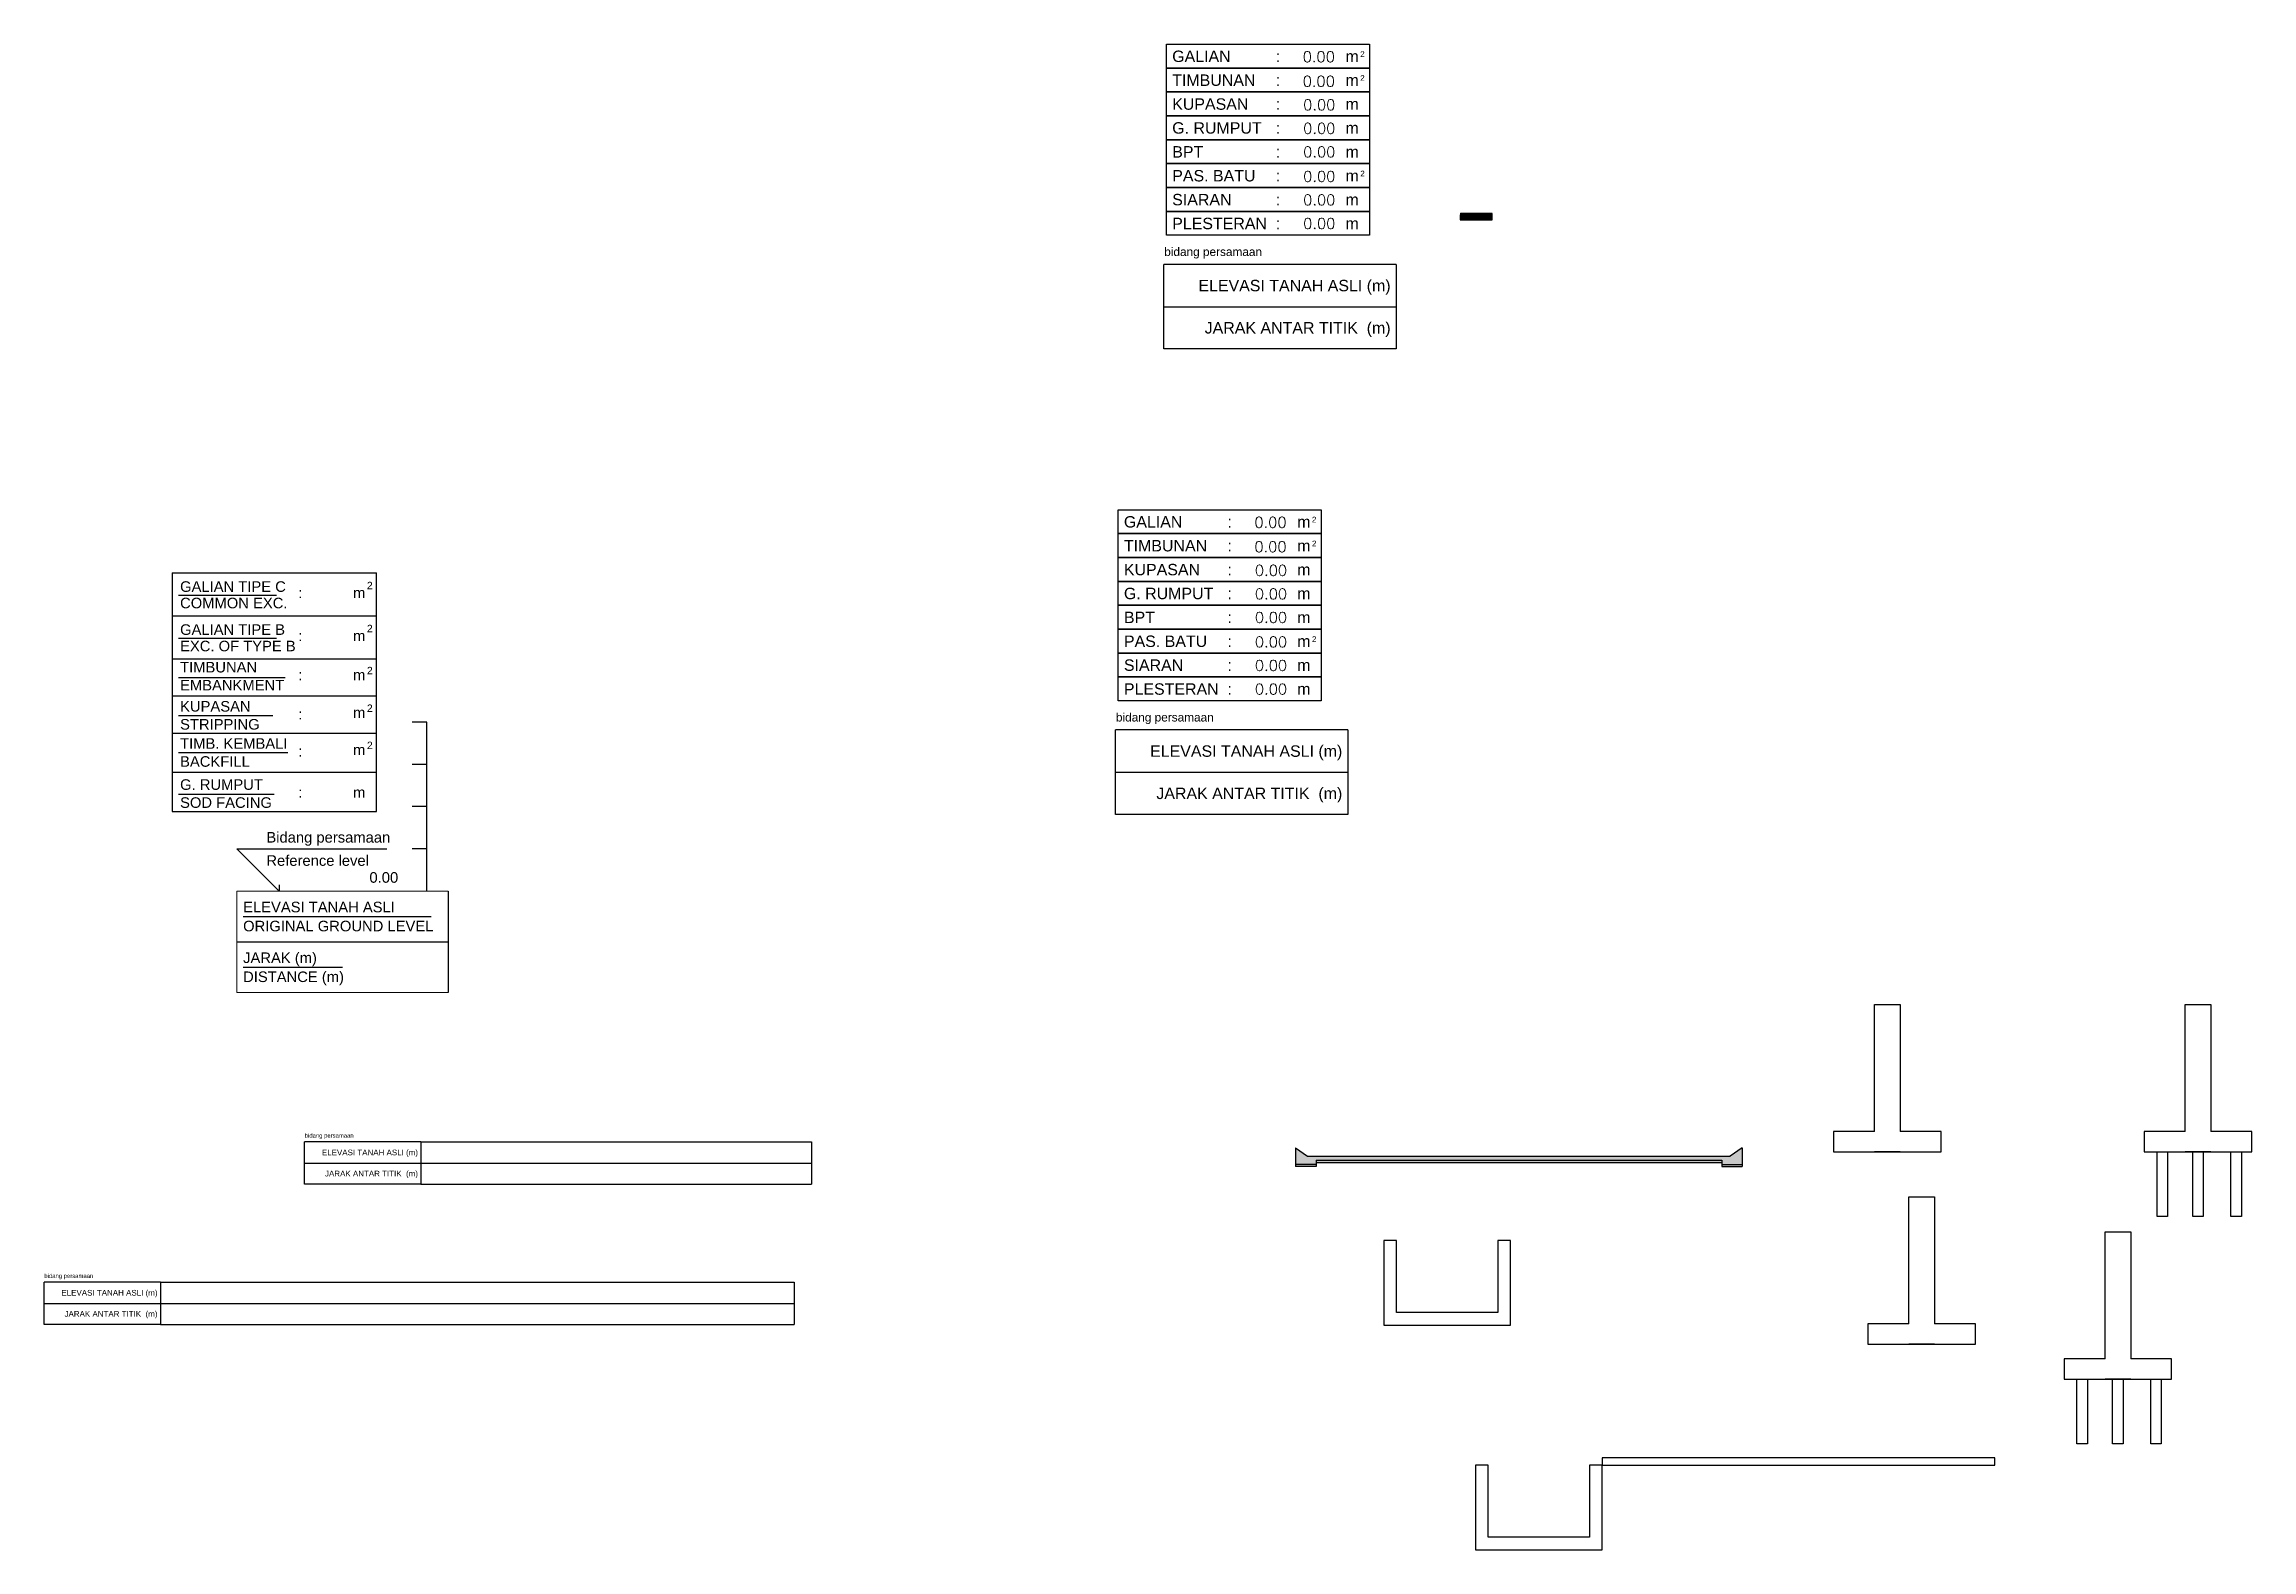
# Model space of a CAD drawing. Extents: x 12 to 335, y -4 to 63.
# Drawn here: x 12.4 to 64.6, y -4.3 to 31.3 of the extents above; entities that cross this region are included whole.
import ezdxf
from ezdxf.enums import TextEntityAlignment as Align

# ---------------------------------------------------------------- set-up
doc = ezdxf.new("R2010")
doc.units = 0
doc.header["$MEASUREMENT"] = 0
for name, pattern in [('CENTER2', [28.575, 19.05, -3.175, 3.175, -3.175]), ('DASHDOT2', [12.7, 6.35, -3.175, 0, -3.175]), ('DIVIDE2', [15.875, 6.35, -3.175, 0, -3.175, 0, -3.175]), ('PHANTOM2', [1.25, 0.625, -0.125, 0.125, -0.125, 0.125, -0.125])]:
    doc.linetypes.add(name, pattern=pattern)
doc.layers.add('arsir', color=1, linetype='Continuous', lineweight=9)
doc.layers.add('LINE50', color=4, linetype='Continuous', lineweight=20)
for name, color, linetype in [('desain', 7, 'Continuous'), ('GREEN', 3, 'Continuous'), ('LINE15', 40, 'Continuous'), ('sheetnumber', 7, 'Continuous'), ('VOL', 2, 'Continuous'), ('YELLOW', 2, 'Continuous')]:
    doc.layers.add(name, color=color, linetype=linetype)
doc.styles.add('ARIAL', font='arial.ttf', dxfattribs={"height": 2})
doc.styles.add('L100', font='simplex.shx', dxfattribs={"height": 0.254})
doc.styles.get("Standard").update_dxf_attribs({"font": 'arial.ttf'})
doc.linetypes.add('ZIGZAG', pattern='A,0.0001,-0.2,[131,ltypeshp.shx,S=0.2,R=0,X=-0.2,Y=0],-0.4,[131,ltypeshp.shx,S=0.2,R=180,X=0.2,Y=0],-0.2', length=0.8001)

# ---------------------------------------------------------------- blocks, each defined once
blk = doc.blocks.new('BlockCross')
at = {"layer": 'LINE15'}
for p, q in [((6.026, 2.4), (6.026, 6.4)), ((6.527, 2.4), (6.527, 0))]:
    blk.add_line(p, q, dxfattribs=at)
for points in [[(0.146, 9.405), (2.469, 9.405)], [(0.146, 8.386), (2.469, 8.386)], [(0.146, 7.458), (2.673, 7.458)], [(0.146, 6.557), (2.376, 6.557)], [(6.026, 6.4), (5.675, 6.4)], [(0.146, 5.678), (2.738, 5.678)], [(6.026, 5.4), (5.675, 5.4)], [(0.146, 4.694), (2.413, 4.694)], [(6.026, 4.4), (5.675, 4.4)], [(2.527, 2.55), (2.527, 2.4), (1.527, 3.4), (5.077, 3.4)], [(6.026, 3.4), (5.675, 3.4)], [(6.026, 3.4), (5.675, 3.4)], [(1.677, 1.8), (6.127, 1.8)], [(1.527, 1.2), (6.527, 1.2)], [(1.677, 0.6), (4.027, 0.6)]]:
    blk.add_lwpolyline(points, dxfattribs=at)
at = {"layer": 'LINE50'}
for points in [[(1.527, 2.4), (6.527, 2.4)], [(1.527, 0), (1.527, 2.4)], [(1.527, 0), (6.527, 0)]]:
    blk.add_lwpolyline(points, dxfattribs=at)
at = {"layer": 'VOL', "linetype": 'Continuous'}
for p, q in [((0, 9.937), (0, 4.289)), ((0, 9.937), (4.834, 9.937)), ((4.834, 4.289), (4.834, 9.937)), ((0, 8.918), (4.834, 8.918)), ((0, 7.9), (4.834, 7.9)), ((0, 7.02), (4.834, 7.02)), ((0, 6.141), (4.834, 6.141)), ((0, 5.215), (4.834, 5.215)), ((0, 5.215), (4.834, 5.215)), ((0, 4.289), (4.834, 4.289))]:
    blk.add_line(p, q, dxfattribs=at)
at = {"layer": 'GREEN', "style": 'ARIAL'}
for s, p in [('Bidang persamaan', (2.227, 3.55)), ('Reference level', (2.227, 3)), ('ELEVASI TANAH ASLI', (1.677, 1.9)), ('ORIGINAL GROUND LEVEL', (1.677, 1.45)), ('JARAK (m)', (1.677, 0.7)), ('DISTANCE (m)', (1.677, 0.25))]:
    blk.add_text(s, height=0.25, dxfattribs=at).set_placement(p)
at = {"layer": 'VOL', "linetype": 'Continuous', "style": 'ARIAL'}
for p in [(4.607, 9.546), (4.607, 8.528), (4.607, 7.533), (4.607, 6.643), (4.607, 5.763)]:
    blk.add_text('2', height=0.175, dxfattribs=at).set_placement(p)
at = {"layer": 'YELLOW', "style": 'ARIAL'}
for s, p in [('GALIAN TIPE C', (0.185, 9.483)), (':', (2.984, 9.335)), ('m', (4.278, 9.335)), ('COMMON EXC.', (0.185, 9.094)), ('GALIAN TIPE B', (0.185, 8.465)), (':', (2.984, 8.317)), ('m', (4.278, 8.317)), ('EXC. OF TYPE B', (0.185, 8.076)), ('TIMBUNAN', (0.185, 7.576)), ('EMBANKMENT', (0.185, 7.15)), (':', (2.984, 7.391)), ('m', (4.278, 7.391)), ('KUPASAN', (0.185, 6.65)), ('STRIPPING', (0.185, 6.224)), (':', (2.984, 6.465)), ('m', (4.278, 6.5)), ('TIMB. KEMBALI', (0.185, 5.77)), (':', (2.984, 5.585)), ('m', (4.278, 5.62)), ('BACKFILL', (0.185, 5.344)), ('G. RUMPUT', (0.185, 4.798)), (':', (2.984, 4.613)), ('m', (4.278, 4.613)), ('SOD FACING', (0.185, 4.372))]:
    blk.add_text(s, height=0.25, dxfattribs=at).set_placement(p)
blk.add_text('0.00', height=0.2506, dxfattribs=at).set_placement((5.347, 2.6), align=Align.RIGHT)
blk = doc.blocks.new('das3')
at = {"color": 5, "linetype": 'Continuous'}
for q in [(0, 1), (12, 1)]:
    blk.add_line((2.75, 1), q, dxfattribs=at)
at = {"color": 3, "linetype": 'Continuous'}
for p, q in [((2.75, 1), (2.75, 0)), ((12, 1), (12, 0)), ((0, 0.5), (12, 0.5)), ((2.75, 0), (0, 0)), ((2.75, 0), (12, 0))]:
    blk.add_line(p, q, dxfattribs=at)
blk.add_lwpolyline([(0, 0), (0, 1)], dxfattribs=at)
blk.add_text('bidang persamaan', height=0.1, dxfattribs=at).set_placement((0.005, 1.1))
at = {"color": 5, "linetype": 'Continuous'}
for s, p in [('ELEVASI TANAH ASLI (m)', (2.685, 0.683)), ('JARAK ANTAR TITIK  (m)', (2.685, 0.183))]:
    blk.add_text(s, height=0.135, dxfattribs=at).set_placement(p, align=Align.RIGHT)
blk = doc.blocks.new('das2')
at = {"color": 5, "linetype": 'Continuous'}
for q in [(0, 1), (17.75, 1)]:
    blk.add_line((2.75, 1), q, dxfattribs=at)
at = {"color": 3, "linetype": 'Continuous'}
for p, q in [((2.75, 1), (2.75, 0)), ((17.75, 1), (17.75, 0)), ((0, 0.5), (17.75, 0.5)), ((2.75, 0), (0, 0)), ((2.75, 0), (17.75, 0))]:
    blk.add_line(p, q, dxfattribs=at)
blk.add_lwpolyline([(0, 0), (0, 1)], dxfattribs=at)
blk.add_text('bidang persamaan', height=0.1, dxfattribs=at).set_placement((0.005, 1.1))
at = {"color": 5, "linetype": 'Continuous'}
for s, p in [('ELEVASI TANAH ASLI (m)', (2.683, 0.683)), ('JARAK ANTAR TITIK  (m)', (2.683, 0.183))]:
    blk.add_text(s, height=0.135, dxfattribs=at).set_placement(p, align=Align.RIGHT)
blk = doc.blocks.new('Block1')
at = {"color": 5, "linetype": 'Continuous'}
blk.add_line((5.5, 2), (0, 2), dxfattribs=at)
at = {"color": 3, "linetype": 'Continuous'}
for p, q in [((5.5, 2), (5.5, 0)), ((0, 1), (5.5, 1)), ((5.5, 0), (0, 0))]:
    blk.add_line(p, q, dxfattribs=at)
at = {"color": 4, "linetype": 'Continuous'}
for points in [[(0.064, 7.212), (4.865, 7.212), (4.865, 6.647), (0.064, 6.647)], [(0.064, 6.647), (4.865, 6.647), (4.865, 6.082), (0.064, 6.082)], [(0.064, 6.082), (4.865, 6.082), (4.865, 5.516), (0.064, 5.516)], [(0.064, 5.516), (4.865, 5.516), (4.865, 4.951), (0.064, 4.951)], [(0.065, 4.951), (4.866, 4.951), (4.866, 4.386), (0.065, 4.386)], [(0.065, 4.386), (4.866, 4.386), (4.866, 3.821), (0.065, 3.821)], [(0.064, 3.821), (4.865, 3.821), (4.865, 3.256), (0.064, 3.256)], [(0.064, 3.256), (4.865, 3.256), (4.865, 2.691), (0.064, 2.691)]]:
    blk.add_lwpolyline(points, close=True, dxfattribs=at)
at = {"color": 3, "linetype": 'Continuous'}
blk.add_lwpolyline([(0, 0), (0, 2)], dxfattribs=at)
at = {"color": 4, "linetype": 'Continuous'}
for s, height, p in [('GALIAN', 0.27, (0.199, 6.79)), (':', 0.27, (2.649, 6.79)), ('m', 0.27, (4.299, 6.79)), ('2', 0.135, (4.649, 6.91)), ('TIMBUNAN', 0.27, (0.199, 6.225)), (':', 0.27, (2.649, 6.225)), ('m', 0.27, (4.299, 6.225)), ('2', 0.135, (4.649, 6.345)), ('KUPASAN', 0.27, (0.199, 5.66)), (':', 0.27, (2.649, 5.66)), ('m', 0.27, (4.299, 5.66)), ('G. RUMPUT', 0.27, (0.199, 5.095)), (':', 0.27, (2.649, 5.095)), ('m', 0.27, (4.299, 5.095)), ('BPT', 0.27, (0.2, 4.529)), (':', 0.27, (2.65, 4.529)), ('m', 0.27, (4.3, 4.529)), ('PAS. BATU', 0.27, (0.2, 3.964)), ('2', 0.135, (4.65, 4.084)), ('SIARAN', 0.27, (0.199, 3.399)), (':', 0.27, (2.65, 3.964)), ('m', 0.27, (4.3, 3.964)), (':', 0.27, (2.649, 3.399)), ('m', 0.27, (4.299, 3.399)), ('PLESTERAN', 0.27, (0.199, 2.834)), (':', 0.27, (2.649, 2.834)), ('m', 0.27, (4.299, 2.834))]:
    blk.add_text(s, height=height, dxfattribs=at).set_placement(p)
at = {"color": 3, "linetype": 'Continuous'}
blk.add_text('bidang persamaan', height=0.2, dxfattribs=at).set_placement((0.01, 2.2))
at = {"color": 5, "linetype": 'Continuous'}
for s, p in [('ELEVASI TANAH ASLI (m)', (5.367, 1.365)), ('JARAK ANTAR TITIK  (m)', (5.367, 0.365))]:
    blk.add_text(s, height=0.27, dxfattribs=at).set_placement(p, align=Align.RIGHT)
at = {"style": 'L100'}
for tag, p in [('GALIAN', (3.286, 6.786)), ('TIMBUNAN', (3.286, 6.207))]:
    blk.add_attdef(tag, p, '', height=0.254, dxfattribs=at)
at = {"layer": 'desain', "color": 3, "linetype": 'Continuous', "lineweight": -3, "style": 'L100'}
for p in [(4.06, 5.65), (4.06, 5.093), (4.06, 4.535), (4.06, 3.956), (4.06, 3.399), (4.06, 2.841)]:
    blk.add_text('0.00', height=0.254, dxfattribs=at).set_placement(p, align=Align.RIGHT)
blk = doc.blocks.new('S10')
at = {"layer": 'arsir', "linetype": 'Continuous'}
h = blk.add_hatch(dxfattribs=at)
h.set_pattern_fill('ANSI33,_O', color=256, scale=0.3)
h.set_pattern_definition([(45, (18.66831, 798.77142), (-0.0530330086, 0.0530330086), []), (45, (18.721345, 798.77142), (-0.0530330086, 0.0530330086), [0.0375, -0.01875])])
h.paths.add_polyline_path([(-5.285, 0.19), (-5.285, -0.2), (-4.801, -0.2), (-4.801, -0.1), (4.801, -0.1), (4.801, -0.2), (5.285, -0.2), (5.285, 0.19), (5, 0), (-5, 0)])
h = blk.add_hatch(dxfattribs=at)
h.set_pattern_fill('AR-CONC,_O', color=256, scale=0.02)
h.set_pattern_definition([(50, (-706.08054, 775.91768), (0.143452037, -0.012550427), [0.015, -0.165]), (355, (-706.08054, 775.91768), (-0.027750267, 0.150438427), [0.012, -0.132]), (100.451444, (-706.06859, 775.91663), (0.11570177, 0.137887998), [0.012748038, -0.140228422]), (46.1842, (-706.08054, 775.95768), (0.213448266, -0.033103856), [0.0225, -0.2475]), (96.635635, (-706.06276, 775.95492), (0.18693239, 0.19482372), [0.01912207, -0.21034275]), (351.184164, (-706.08054, 775.95768), (0.18693239, 0.19482372), [0.018, -0.198]), (21, (-706.06054, 775.94768), (0.11938141, -0.080523778), [0.015, -0.165]), (326, (-706.06054, 775.94768), (0.048663066, 0.14503001), [0.012, -0.132]), (71.451445, (-706.0506, 775.94097), (0.168044475, 0.06450623), [0.012748038, -0.140228422]), (37.5, (-706.080544, 775.91768), (0.002431971, 0.0665787708), [0, -0.1304, 0, -0.134, 0, -0.1325]), (7.5, (-706.080544, 775.91768), (0.0526139075, 0.0788823424), [0, -0.0764, 0, -0.1274, 0, -0.0505]), (327.5, (-706.125144, 775.91768), (0.1067644872, -0.0045109743), [0, -0.05, 0, -0.156, 0, -0.207]), (317.5, (-706.14514, 775.91768), (0.116637234, 0.0200209965), [0, -0.065, 0, -0.1036, 0, -0.147])])
h.paths.add_polyline_path([(-5.285, -0.2), (-5.285, -0.25), (-4.801, -0.25), (-4.801, -0.2)])
h.paths.add_polyline_path([(-4.801, -0.1), (-4.801, -0.15), (4.801, -0.15), (4.801, -0.1)])
h.paths.add_polyline_path([(4.801, -0.2), (4.801, -0.25), (5.285, -0.25), (5.285, -0.2)])
at = {"layer": 'desain', "linetype": 'ZIGZAG', "ltscale": 0.1}
for points in [[(-5.285, 0.19), (-5.285, -0.25)], [(5.285, 0.19), (5.285, -0.25)]]:
    blk.add_lwpolyline(points, dxfattribs=at)
at = {"layer": 'desain', "linetype": 'Continuous'}
for points in [[(-5.285, 0.19), (-5, 0)], [(-5, 0), (5, 0)], [(5.285, 0.19), (5, 0)], [(-4.801, -0.2), (-5.285, -0.2)], [(-4.801, -0.1), (4.801, -0.1)], [(-4.801, -0.1), (-4.801, -0.2)], [(4.801, -0.1), (4.801, -0.2)], [(4.801, -0.2), (5.285, -0.2)]]:
    blk.add_lwpolyline(points, dxfattribs=at)
at = {"layer": 'desain', "linetype": 'Continuous', "lineweight": 25}
for points in [[(-4.801, -0.2), (-4.801, -0.25), (-5.285, -0.25)], [(-4.801, -0.15), (4.801, -0.15)], [(4.801, -0.2), (4.801, -0.25), (5.285, -0.25)]]:
    blk.add_lwpolyline(points, dxfattribs=at)
blk = doc.blocks.new('LeftWall')
for points in [[(-0.304, 0.479), (-0.304, 3.485), (0.304, 3.485), (0.304, 0.479)], [(-0.304, 0.479), (-1.273, 0.479), (-1.273, 0), (1.273, 0), (1.273, 0.479), (0.304, 0.479)], [(0.304, 0), (-0.304, 0)]]:
    blk.add_lwpolyline(points)
blk = doc.blocks.new('RightWall')
for points in [[(-0.304, 0.479), (-0.304, 3.485), (0.304, 3.485), (0.304, 0.479)], [(-0.304, 0.479), (-1.273, 0.479), (-1.273, 0), (1.273, 0), (1.273, 0.479), (0.304, 0.479)], [(0.304, 0), (-0.304, 0)]]:
    blk.add_lwpolyline(points)
for points in [[(-0.968, 0), (-0.72, 0), (-0.72, -1.535), (-0.968, -1.535)], [(-0.124, 0), (0.124, 0), (0.124, -1.535), (-0.124, -1.535)], [(0.778, 0), (1.026, 0), (1.026, -1.535), (0.778, -1.535)]]:
    blk.add_lwpolyline(points, close=True)
blk = doc.blocks.new('precast')
blk.add_lwpolyline([(-1.5, 2), (-1.5, 0), (1.5, 0), (1.5, 2), (1.2, 2), (1.2, 0.3), (-1.2, 0.3), (-1.2, 2)], close=True)
blk = doc.blocks.new('FillKanan')
blk.add_lwpolyline([(0, 0), (9.29, 0), (9.29, 0.174), (0, 0.174)], close=True)
blk = doc.blocks.new('Long-Template')
at = {"color": 3}
for p, q in [((0, 0.115), (0, 0.079)), ((0.754, 0.115), (0, 0.115)), ((0.754, 0.079), (0, 0.079)), ((0, 0.074), (0, 0)), ((0.754, 0.074), (0, 0.074)), ((0.097, 0), (0.097, 0.148)), ((0.122, 0.148), (0.122, 0))]:
    blk.add_line(p, q, dxfattribs=at)
at = {"color": 4}
for p, q in [((0, 0), (0.754, 0)), ((0.008, 0.148), (0.008, 0)), ((0.754, 0.148), (0.008, 0.148)), ((0.754, 0), (0.754, 0.148))]:
    blk.add_line(p, q, dxfattribs=at)
at = {"color": 2}
for p, q in [((0.009, 0.155), (0.007, 0.155)), ((0.007, 0.155), (0.01, 0.148)), ((0.754, 0.139), (0.008, 0.139)), ((0.754, 0.13), (0.008, 0.13)), ((0.754, 0.106), (0.008, 0.106)), ((0.754, 0.097), (0.008, 0.097)), ((0.754, 0.088), (0.008, 0.088)), ((0.754, 0.065), (0.008, 0.065)), ((0.754, 0.056), (0.008, 0.056)), ((0.754, 0.047), (0.008, 0.047)), ((0.754, 0.038), (0.008, 0.038)), ((0.754, 0.029), (0.008, 0.029)), ((0.754, 0.02), (0.008, 0.02)), ((0.754, 0.011), (0.008, 0.011))]:
    blk.add_line(p, q, dxfattribs=at)
at = {"color": 3, "linetype": 'DASHDOT2'}
blk.add_line((0.101, 0.11), (0.119, 0.11), dxfattribs=at)
at = {"color": 3, "linetype": 'PHANTOM2'}
for p, q in [((0.101, 0.101), (0.119, 0.101)), ((0.101, 0.033), (0.119, 0.033))]:
    blk.add_line(p, q, dxfattribs=at)
at = {"color": 3, "linetype": 'CENTER2'}
blk.add_line((0.101, 0.092), (0.119, 0.092), dxfattribs=at)
at = {"color": 3, "linetype": 'DIVIDE2'}
for p, q in [((0.101, 0.083), (0.119, 0.083)), ((0.101, 0.024), (0.119, 0.024))]:
    blk.add_line(p, q, dxfattribs=at)
at = {"color": 4, "linetype": 'Continuous'}
for p, q in [((0.101, 0.069), (0.119, 0.069)), ((0.101, 0.06), (0.119, 0.06)), ((0.113, 0.06), (0.107, 0.06)), ((0.112, 0.063), (0.108, 0.063)), ((0.108, 0.063), (0.11, 0.06)), ((0.111, 0.059), (0.109, 0.059)), ((0.11, 0.06), (0.112, 0.063)), ((0.11, 0.059), (0.11, 0.059))]:
    blk.add_line(p, q, dxfattribs=at)
at = {"color": 5, "linetype": 'Continuous'}
blk.add_line((0.101, 0.051), (0.119, 0.051), dxfattribs=at)
at = {"color": 2, "linetype": 'Continuous'}
blk.add_line((0.122, 0), (0.122, 0.011), dxfattribs=at)
at = {"color": 3}
for s, p in [('YANG ADA', (0.003, 0.097)), ('RENCANA/DESIGN', (0.005, 0.037)), ('EXISTING', (0.006, 0.097))]:
    blk.add_text(s, height=0.002, rotation=90, dxfattribs=at).set_placement(p, align=Align.CENTER)
at = {"color": 2}
blk.add_text('bidang persamaan/reference level', height=0.0025, dxfattribs=at).set_placement((0.01, 0.154))
at = {"color": 3}
for s, p in [('PATOK HEKTOMETER', (0.01, 0.144)), ('HECTOMETER STONE', (0.01, 0.14)), ('NOMOR PROFIL', (0.01, 0.135)), ('PROFILE NUMBER', (0.01, 0.131)), ('JARAK PROFIL/DISTANCE', (0.01, 0.126)), ('JARAK LANGSUNG', (0.01, 0.121)), ('ACCUMULATED DISTANCE', (0.01, 0.117)), ('ELEVASI TANGGUL KIRI', (0.01, 0.111)), ('LEFT BANK LEVEL', (0.01, 0.107)), ('ELEVASI TANGGUL KANAN', (0.01, 0.102)), ('RIGHT BANK LEVEL', (0.01, 0.098)), ('ELEVASI DASAR SALURAN PADA AS', (0.01, 0.093)), ('BED LEVEL IN CENTER LINE', (0.01, 0.089)), ('ELEVASI TANAH ASLI PADA AS SALURAN', (0.01, 0.084)), ('GROUND LEVEL IN CENTER LINE', (0.01, 0.08)), ('ELEVASI TANGGUL', (0.01, 0.07)), ('BANK LEVEL', (0.01, 0.066)), ('ELEVASI MUKA AIR RENCANA', (0.01, 0.061)), ('DESIGN WATER LEVEL', (0.01, 0.057)), ('ELEVASI DASAR SALURAN', (0.01, 0.052)), ('BED LEVEL', (0.01, 0.048)), ('TRACE SALURAN/ALIGNMENT', (0.01, 0.041)), ('ELEVASI DASAR SALURAN SISI KANAN', (0.01, 0.034)), ('BED LEVEL SIDE DRAIN RIGHT SIDE', (0.01, 0.03)), ('ELEVASI DASAR SALURAN SISI KIRI', (0.01, 0.025)), ('BED LEVEL SIDE DRAIN LEFT SIDE', (0.01, 0.021)), ('TIPE BANGUNAN', (0.01, 0.016)), ('TYPE OF STRUCTURE', (0.01, 0.012)), ('DIMENSI SALURAN DAN DATA TAMBAHAN', (0.01, 0.007)), ('CANAL DIMENSIONS AND ADDITIONAL DATA', (0.01, 0.002))]:
    blk.add_text(s, height=0.0025, dxfattribs=at).set_placement(p)

msp = doc.modelspace()

# ---------------------------------------------------------------- linework, layer by layer
for points in [[(55.67, 5.608), (55.67, 8.615), (56.277, 8.615), (56.277, 5.608)], [(63.025, 5.608), (63.025, 8.615), (63.632, 8.615), (63.632, 5.608)], [(55.67, 5.608), (54.7, 5.608), (54.7, 5.129), (57.247, 5.129), (57.247, 5.608), (56.277, 5.608)], [(63.025, 5.608), (62.055, 5.608), (62.055, 5.129), (64.602, 5.129), (64.602, 5.608), (63.632, 5.608)], [(56.277, 5.129), (55.67, 5.129)], [(63.632, 5.129), (63.025, 5.129)]]:
    msp.add_lwpolyline(points)
for points in [[(62.361, 5.129), (62.609, 5.129), (62.609, 3.594), (62.361, 3.594)], [(63.204, 5.129), (63.452, 5.129), (63.452, 3.594), (63.204, 3.594)], [(64.106, 5.129), (64.354, 5.129), (64.354, 3.594), (64.106, 3.594)], [(44.058, 3.028), (44.058, 1.028), (47.058, 1.028), (47.058, 3.028), (46.758, 3.028), (46.758, 1.328), (44.358, 1.328), (44.358, 3.028)], [(49.231, -2.291), (58.522, -2.291), (58.522, -2.117), (49.231, -2.117)]]:
    msp.add_lwpolyline(points, close=True)

# ---------------------------------------------------------------- block references
for p in [(38.854, 24.126), (37.711, 13.11)]:
    msp.add_blockref('Block1', p).add_auto_attribs({'GALIAN': '0.00', 'TIMBUNAN': '0.00'})
at = {"color": 4, "linetype": 'Continuous'}
msp.add_blockref('Long-Template', (45.867, 27.181), dxfattribs=at)
for name, p in [('BlockCross', (15.39, 8.895)), ('LeftWall', (56.79, 0.579)), ('RightWall', (61.431, -0.25)), ('precast', (47.731, -4.291)), ('FillKanan', (49.231, -2.291))]:
    msp.add_blockref(name, p)
at = {"color": 4, "linetype": 'Continuous', "lineweight": -3}
for name, p in [('das3', (18.52, 4.362)), ('das2', (12.358, 1.042))]:
    msp.add_blockref(name, p, dxfattribs=at)
at = {"layer": 'sheetnumber', "color": 1, "linetype": 'Continuous', "lineweight": -3}
msp.add_blockref('S10', (47.258, 5.028), dxfattribs=at)

doc.saveas('drawing.dxf')
